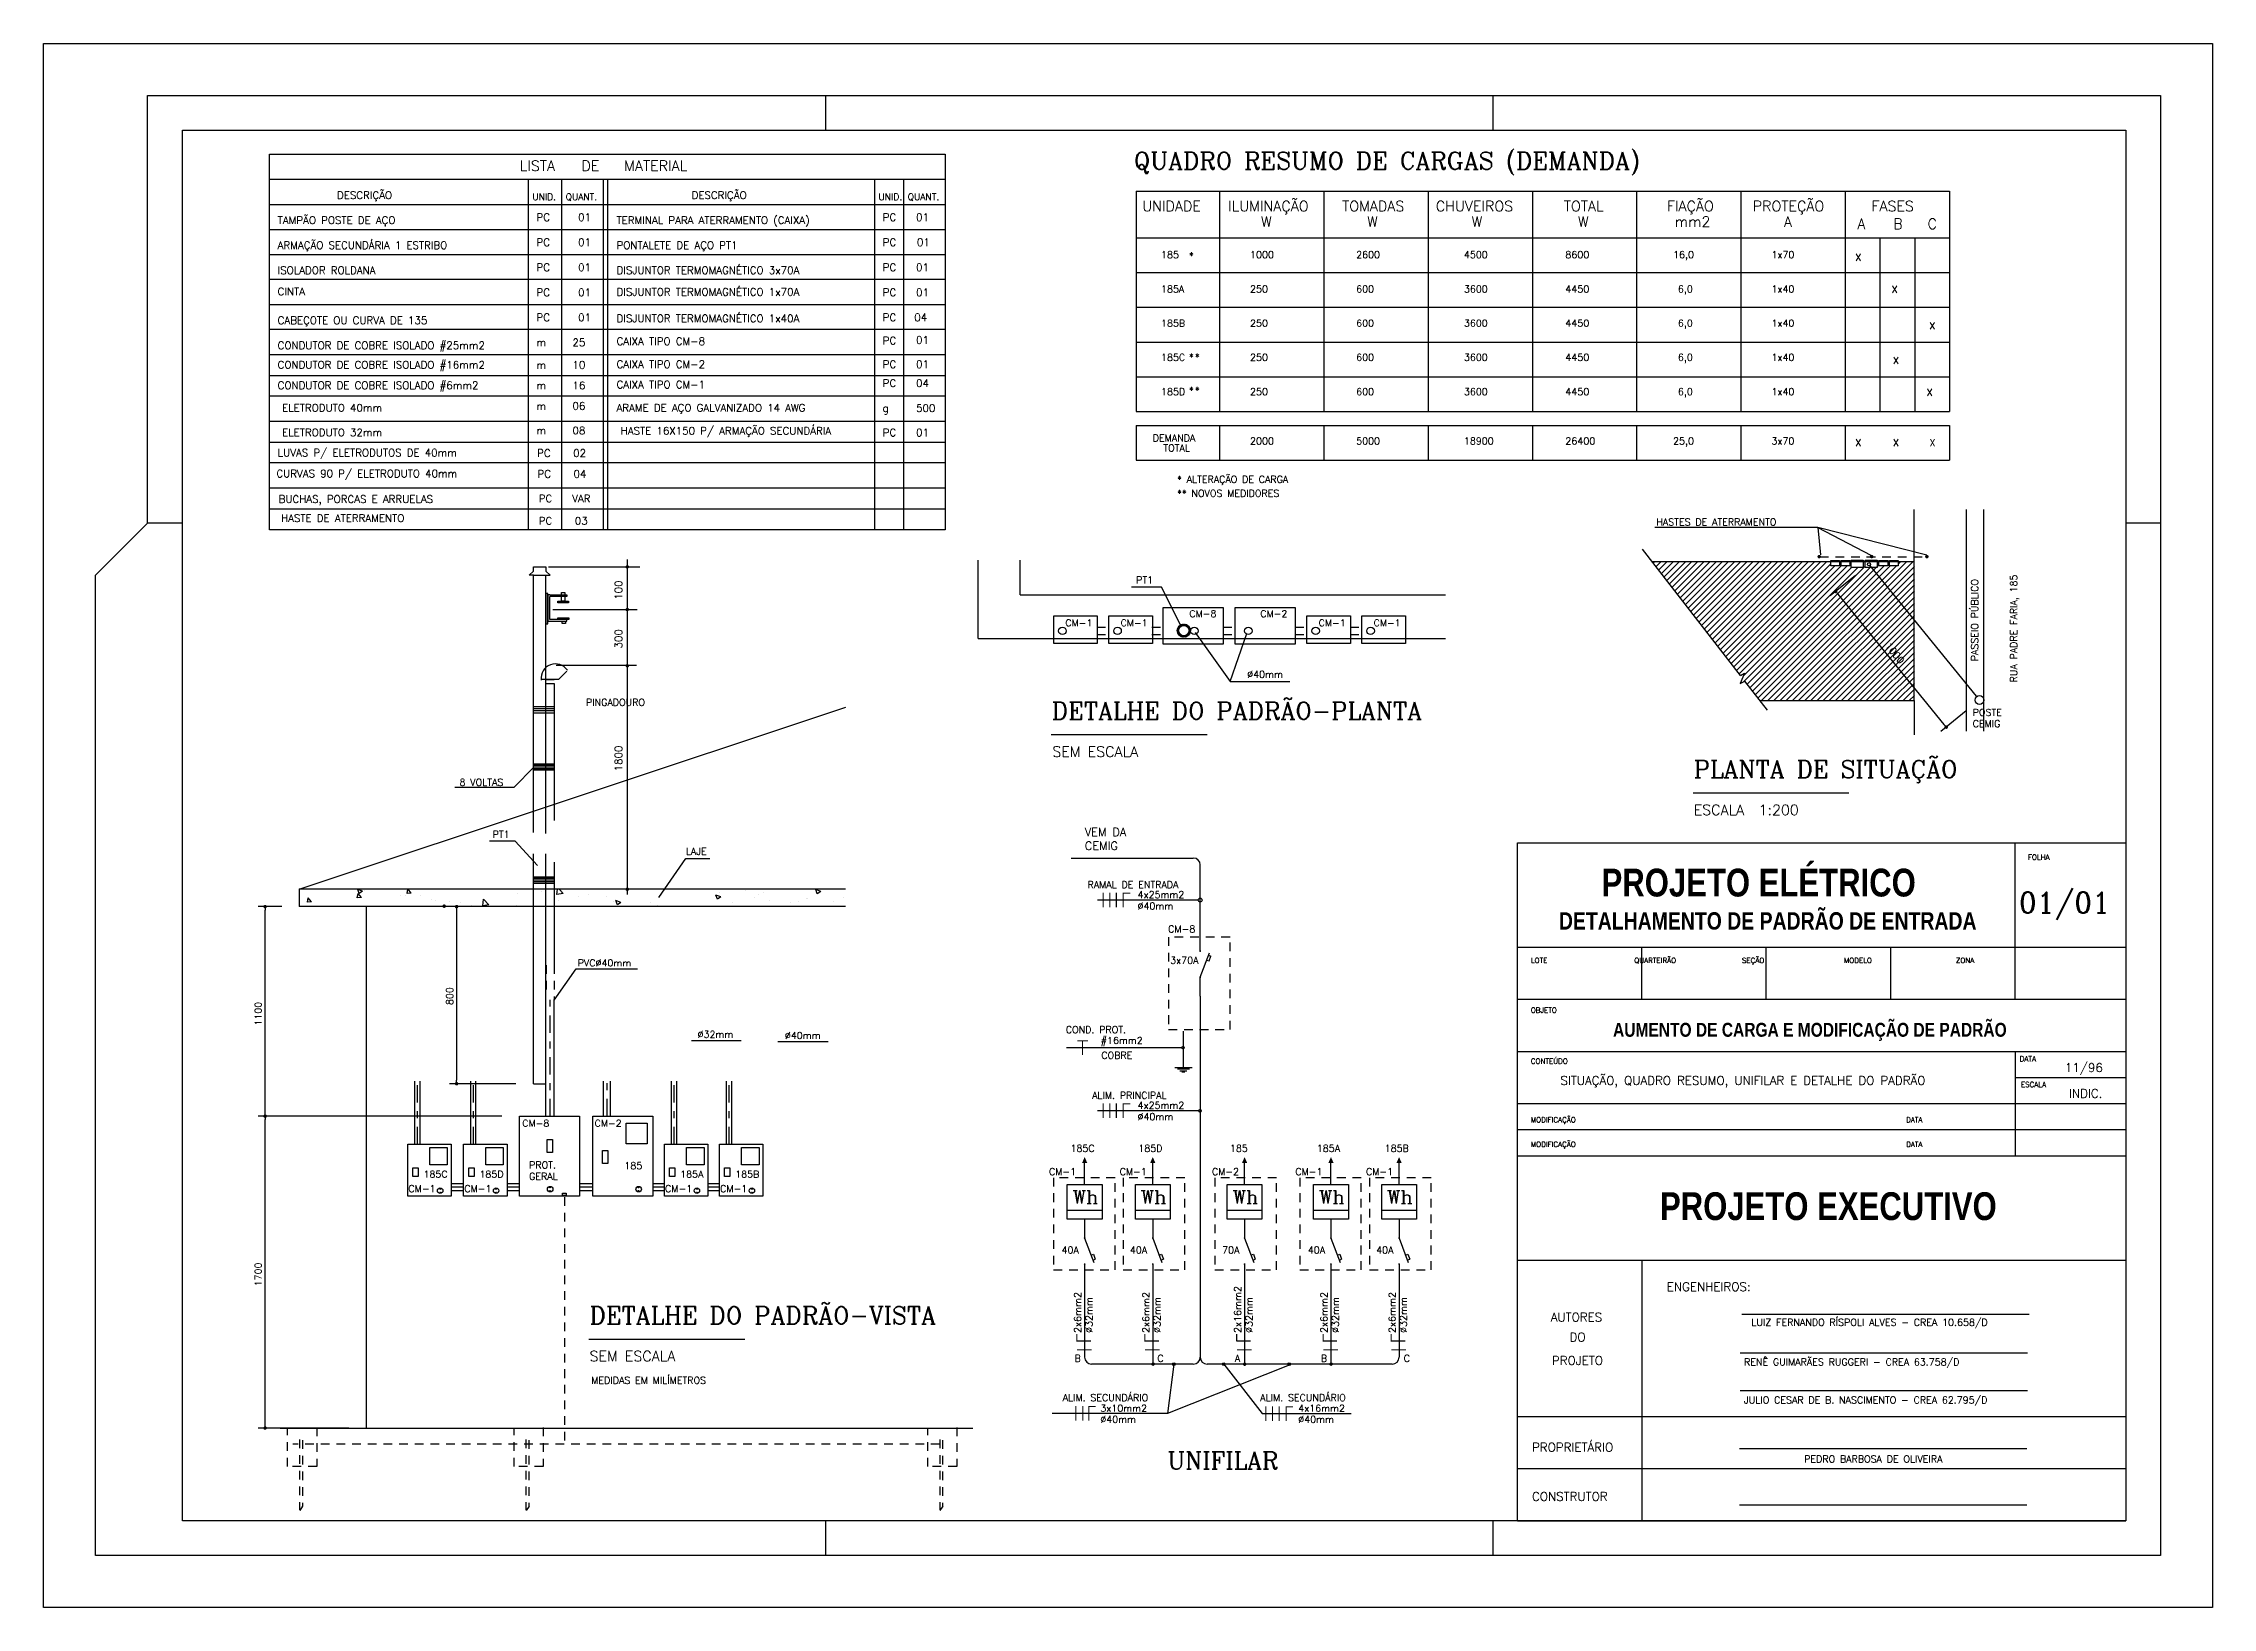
# Model space of a CAD drawing. Extents: x 0 to 31.2, y 0 to 22.5.
import ezdxf

# ---------------------------------------------------------------- set-up
doc = ezdxf.new("R2010")
doc.units = 0
doc.header["$LTSCALE"] = 0.5
doc.header["$MEASUREMENT"] = 0
doc.linetypes.add('DASHDOT', pattern=[1, 0.5, -0.25, 0, -0.25])
doc.linetypes.add('HIDDEN', pattern=[0.375, 0.25, -0.125])
doc.layers.get('0').update_dxf_attribs({"linetype": 'CONTINUOUS'})
doc.layers.get('DEFPOINTS').update_dxf_attribs({"linetype": 'CONTINUOUS'})
for name, color, linetype in [('CARIMBO', 4, 'CONTINUOUS'), ('FORMATO', 2, 'CONTINUOUS'), ('MEDICAO', 4, 'CONTINUOUS'), ('MEDICAO-ELETRICA', 7, 'CONTINUOUS'), ('QUADRO', 2, 'CONTINUOUS'), ('SITUACAO', 2, 'CONTINUOUS'), ('TEXT_MEDICAO', 2, 'CONTINUOUS'), ('TITULOS', 6, 'CONTINUOUS')]:
    doc.layers.add(name, color=color, linetype=linetype)
doc.styles.add('ROMANS', font='ROMANC.SHX')
doc.styles.add('SANSSERIFBOLD', font='sasb____.pfb', dxfattribs={"height": 0.004})
doc.styles.get("Standard").update_dxf_attribs({"font": 'ROMAND.SHX'})
doc.dimstyles.new('MEDICAO$0', dxfattribs={"dimtxt": 0.1, "dimasz": 0.05, "dimexe": 0.1, "dimexo": 0.25, "dimgap": 0.05, "dimtad": 1, "dimdec": 4, "dimlfac": 100, "dimtxsty": 'ROMANS', "dimblk1": 'DOT', "dimblk2": 'DOT', "dimsah": 1, "dimcen": 2.5, "dimclrd": 1, "dimclre": 1, "dimclrt": 2, "dimazin": 3, "dimtfac": 1, "dimtdec": 4, "dimtmove": 0, "dimatfit": 3, "dimtvp": 1, "dimtolj": 1, "dimtzin": 5})

msp = doc.modelspace()

# ---------------------------------------------------------------- texts
at = {"layer": 'CARIMBO', "color": 6, "style": 'SANSSERIFBOLD', "width": 0.8}
for s, p in [('PROJETO ELÉTRICO', (22.4112287, 10.2288236)), ('PROJETO EXECUTIVO', (23.2513646, 5.5746296))]:
    msp.add_text(s, height=0.4, dxfattribs=at).set_placement(p)
at = {"layer": 'CARIMBO', "color": 2, "style": 'ROMANS'}
for s, p in [('FOLHA', (28.5436399, 10.755618)), ('LOTE                      QUARTEIRÃO                SEÇÃO                    MODELO                     ZONA', (21.3939193, 9.2724719)), ('OBJETO', (21.3939193, 8.5566)), ('CONTEÚDO', (21.3939193, 7.8230337)), ('DATA', (28.4256021, 7.8567416)), ('ESCALA', (28.4424647, 7.4859551)), ('MODIFICAÇÃO                                                                                    DATA', (21.3939193, 6.9803371)), ('MODIFICAÇÃO                                                                                    DATA', (21.3939193, 6.6264045))]:
    msp.add_text(s, height=0.075, dxfattribs=at).set_placement(p)
at = {"layer": 'CARIMBO', "color": 6, "style": 'ROMANS'}
msp.add_text('01/01', height=0.3, dxfattribs=at).set_placement((28.4126139, 9.9915343))
at = {"layer": 'CARIMBO', "color": 4, "style": 'SANSSERIFBOLD', "width": 0.8}
for s, height, p in [('DETALHAMENTO DE PADRÃO DE ENTRADA', 0.25, (21.7976526, 9.7528358)), ('AUMENTO DE CARGA E MODIFICAÇÃO DE PADRÃO', 0.2, (22.5762795, 8.2115028))]:
    msp.add_text(s, height=height, dxfattribs=at).set_placement(p)
at = {"layer": 'CARIMBO', "color": 4, "style": 'ROMANS'}
for s, p in [('11/96', (29.0747265, 7.7049665)), ('SITUAÇÃO, QUADRO RESUMO, UNIFILAR E DETALHE DO PADRÃO', (21.8194018, 7.5199129)), ('INDIC.', (29.1328049, 7.3337564)), ('ENGENHEIROS:', (23.3499749, 4.5533708))]:
    msp.add_text(s, height=0.125, dxfattribs=at).set_placement(p)
at = {"layer": 'CARIMBO', "color": 5, "style": 'ROMANS'}
for s, p in [('AUTORES', (21.6805826, 4.1151685)), ('DO', (21.9503834, 3.8286517)), ('PROJETO', (21.6974452, 3.491573)), ('PROPRIETÁRIO', (21.4107818, 2.244382)), ('CONSTRUTOR', (21.4107818, 1.5365168))]:
    msp.add_text(s, height=0.125, dxfattribs=at).set_placement(p)
at = {"layer": 'CARIMBO', "style": 'ROMANS'}
for s, p in [('LUIZ FERNANDO RÍSPOLI ALVES - CREA 10.658/D', (24.5662479, 4.0541539)), ('RENÊ GUIMARÃES RUGGERI - CREA 63.758/D', (24.460175, 3.4815313)), ('JULIO CESAR DE B. NASCIMENTO - CREA 62.795/D', (24.460175, 2.9383292)), ('PEDRO BARBOSA DE OLIVEIRA', (25.3256859, 2.0876297))]:
    msp.add_text(s, height=0.1, dxfattribs=at).set_placement(p)
at = {"layer": 'MEDICAO', "color": 2, "style": 'ROMANS'}
for s, p in [('100', (8.3258894, 14.4965245)), ('300', (8.3258894, 13.7961617)), ('1800', (8.3258894, 12.0285686))]:
    msp.add_text(s, height=0.108, rotation=90, dxfattribs=at).set_placement(p)
for p in [(14.8042584, 5.8115572), (15.7836767, 5.8115572), (17.1045421, 5.8115572), (18.3470008, 5.8115572), (19.3264191, 5.8115572)]:
    msp.add_text('Wh', height=0.1875, dxfattribs=at).set_placement(p)
at = {"layer": 'QUADRO', "color": 3, "style": 'ROMANS'}
for s, p in [('UNIDADE', (15.805639, 20.0847977)), ('ILUMINAÇÃO', (17.0406947, 20.0847977)), ('W', (17.5141916, 19.8605738)), ('TOMADAS', (18.6799502, 20.0847977)), ('W', (19.0392392, 19.8605738)), ('CHUVEIROS', (20.0272839, 20.0847977)), ('W', (20.5437615, 19.8605738)), ('TOTAL', (21.8686394, 20.0847977)), ('W', (22.0707395, 19.8605738)), ('FIAÇÃO', (23.3507063, 20.0847977)), ('mm2', (23.462984, 19.8605738)), ('PROTEÇÃO', (24.585762, 20.0847977)), ('A', (25.0348731, 19.8605738)), ('A', (26.0902843, 19.8288142)), ('FASES', (26.2923844, 20.0847977)), ('B', (26.6067621, 19.8288142)), ('C', (27.1007844, 19.8288142))]:
    msp.add_text(s, height=0.15, dxfattribs=at).set_placement(p)
at = {"layer": 'QUADRO', "style": 'ROMANS'}
for s, p in [('185', (16.0751057, 19.412126)), ('1000', (17.3550725, 19.412126)), ('2600', (18.8820503, 19.412126)), ('4500', (20.4314838, 19.412126)), ('8600', (21.8910951, 19.412126)), ('16,0', (23.4405285, 19.412126)), ('1x70', (24.8552287, 19.412126)), ('X', (26.0623961, 19.3715225)), ('185A', (16.0751057, 18.9188334)), ('250', (17.3550725, 18.9188334)), ('600', (18.8820503, 18.9188334)), ('3600', (20.4314838, 18.9188334)), ('4450', (21.8910951, 18.9188334)), (' 6,0', (23.4405285, 18.9188334)), ('1x40', (24.8552287, 18.9188334)), ('X', (26.5840056, 18.9132114)), ('185B', (16.0751057, 18.4255408)), ('250', (17.3550725, 18.4255408)), ('600', (18.8820503, 18.4255408)), ('3600', (20.4314838, 18.4255408)), ('4450', (21.8910951, 18.4255408)), (' 6,0', (23.4405285, 18.4255408)), ('1x40', (24.8552287, 18.4255408)), ('X', (27.1251664, 18.3875017)), ('185C', (16.0751057, 17.9322482)), ('250', (17.3550725, 17.9322482)), ('600', (18.8820503, 17.9322482)), ('3600', (20.4314838, 17.9322482)), ('4450', (21.8910951, 17.9322482)), (' 6,0', (23.4405285, 17.9322482)), ('1x40', (24.8552287, 17.9322482)), ('X', (26.6023831, 17.8887514)), ('185D', (16.0751057, 17.4389556)), ('250', (17.3550725, 17.4389556)), ('600', (18.8820503, 17.4389556)), ('3600', (20.4314838, 17.4389556)), ('4450', (21.8910951, 17.4389556)), (' 6,0', (23.4405285, 17.4389556)), ('1x40', (24.8552287, 17.4389556)), ('X', (27.0883714, 17.4304404)), ('DEMANDA', (15.955692, 16.7756196)), ('TOTAL', (16.1086909, 16.630299)), ('2000', (17.3550725, 16.7306441)), ('5000', (18.8820503, 16.7306441)), ('18900', (20.4314838, 16.7306441)), ('26400', (21.8910951, 16.7306441)), ('25,0', (23.4405285, 16.7306441)), ('3x70', (24.8552287, 16.7306441)), ('X', (26.0623961, 16.7066764)), ('X', (26.6023831, 16.7066764)), ('X', (27.1288704, 16.7066764))]:
    msp.add_text(s, height=0.1, dxfattribs=at).set_placement(p)
at = {"layer": 'SITUACAO', "style": 'ROMANS'}
msp.add_text('HASTES DE ATERRAMENTO', height=0.1, dxfattribs=at).set_placement((23.1986247, 15.5674425))
for s, p in [('PASSEIO PÚBLICO', (27.8294422, 13.6122505)), ('RUA PADRE FARIA, 185', (28.3879946, 13.3080323))]:
    msp.add_text(s, height=0.1, rotation=90, dxfattribs=at).set_placement(p)
at = {"layer": 'TEXT_MEDICAO', "color": 3, "style": 'ROMANS'}
for s, height, p in [('LISTA   DE   MATERIAL', 0.15, (6.8516643, 20.6647029)), ('DESCRIÇÃO', 0.108, (4.2236432, 20.2622184)), ('UNID.', 0.096, (7.0316643, 20.2447029)), ('QUANT.', 0.096, (7.5116643, 20.2447029)), ('DESCRIÇÃO', 0.108, (9.3236432, 20.2622184)), ('UNID.', 0.096, (12.0116643, 20.2447029)), ('QUANT.', 0.096, (12.4316643, 20.2447029)), ('PINGADOURO', 0.1, (7.8039315, 12.9723149)), ('8 VOLTAS', 0.1, (5.9853266, 11.8226186)), ('PT1', 0.1, (6.4613668, 11.0721766)), ('LAJE', 0.1, (9.2407348, 10.8299866)), ('CEMIG', 0.12, (14.9785444, 10.8982137)), ('PVC%%C40mm', 0.1, (7.6843673, 9.2243356)), ('3x70A', 0.1, (16.2068248, 9.2586661)), ('%%C32mm', 0.1, (9.4094447, 8.1944398)), ('%%C40mm', 0.1, (10.6649361, 8.1794518)), ('185C', 0.1, (14.7732393, 6.5571944)), ('185D', 0.1, (15.7486264, 6.5571944)), ('185', 0.1, (17.0657128, 6.5571944)), ('185A', 0.1, (18.3159817, 6.5571944)), ('185B', 0.1, (19.2913688, 6.5571944)), ('185C', 0.1, (5.4675278, 6.1846951)), ('185D', 0.1, (6.2719865, 6.1846951)), ('PROT.', 0.1, (6.9863149, 6.3175061)), ('GERAL', 0.1, (6.9863149, 6.1556013)), ('185', 0.1, (8.3562999, 6.308652)), ('185A', 0.1, (9.1594208, 6.1846951)), ('185B', 0.1, (9.9508964, 6.1846951)), ('40A', 0.1, (14.6439536, 5.0930579)), ('40A', 0.1, (15.6267979, 5.0930579)), ('70A', 0.1, (16.9542404, 5.0930579)), ('40A', 0.1, (18.186696, 5.0930579)), ('40A', 0.1, (19.1695403, 5.0930579))]:
    msp.add_text(s, height=height, dxfattribs=at).set_placement(p)
at = {"layer": 'TEXT_MEDICAO', "style": 'ROMANS'}
for s, height, p in [('TAMPÃO POSTE DE AÇO', 0.108, (3.3698366, 19.9022184)), ('PC', 0.108, (7.0916643, 19.9447029)), ('01', 0.108, (7.6916643, 19.9447029)), ('TERMINAL PARA ATERRAMENTO (CAIXA)', 0.108, (8.2436432, 19.9022184)), ('PC', 0.108, (12.0716643, 19.9447029)), ('01', 0.108, (12.5516643, 19.9447029)), ('ARMAÇÃO SECUNDÁRIA 1 ESTRIBO', 0.108, (3.3698366, 19.5422184)), ('PC', 0.108, (7.0916643, 19.5847029)), ('01', 0.108, (7.6916643, 19.5847029)), ('PC', 0.108, (12.0716643, 19.5847029)), ('01', 0.108, (12.565471, 19.5847029)), ('PONTALETE DE AÇO PT1', 0.108, (8.2436432, 19.5422184)), ('*', 0.1, (16.4779203, 19.395918)), ('ISOLADOR ROLDANA', 0.108, (3.3698366, 19.1822184)), ('PC', 0.108, (7.0916643, 19.2247029)), ('01', 0.108, (7.6916643, 19.2247029)), ('DISJUNTOR TERMOMAGNÉTICO 3x70A', 0.108, (8.2436432, 19.1822184)), ('PC', 0.108, (12.0716643, 19.2247029)), ('01', 0.108, (12.5516643, 19.2247029)), ('CINTA', 0.108, (3.3698366, 18.8773654)), ('PC', 0.108, (7.0916643, 18.8647029)), ('01', 0.108, (7.6916643, 18.8647029)), ('DISJUNTOR TERMOMAGNÉTICO 1x70A', 0.108, (8.2436432, 18.8706648)), ('PC', 0.108, (12.0716643, 18.8647029)), ('01', 0.108, (12.5516643, 18.8647029)), ('CABEÇOTE OU CURVA DE 135', 0.108, (3.3698366, 18.4622184)), ('PC', 0.108, (7.0916643, 18.5047029)), ('01', 0.108, (7.6916643, 18.5047029)), ('DISJUNTOR TERMOMAGNÉTICO 1x40A', 0.108, (8.2436432, 18.4898772)), ('PC', 0.108, (12.0716643, 18.5047029)), ('04', 0.108, (12.5263326, 18.5047029)), ('CONDUTOR DE COBRE ISOLADO #25mm2', 0.108, (3.3698366, 18.1022184)), ('m', 0.108, (7.0916643, 18.1447029)), ('25', 0.108, (7.6094842, 18.1447029)), ('CAIXA TIPO CM-8', 0.108, (8.2436432, 18.161015)), ('PC', 0.108, (12.0716643, 18.1700859)), ('01', 0.108, (12.5516643, 18.17932)), ('CONDUTOR DE COBRE ISOLADO #16mm2', 0.108, (3.3698366, 17.8221673)), ('m', 0.108, (7.0916643, 17.8204333)), ('10', 0.108, (7.6094842, 17.8204333)), ('CAIXA TIPO CM-2', 0.108, (8.2436432, 17.8302648)), ('PC', 0.108, (12.0716643, 17.8297708)), ('01', 0.108, (12.5516643, 17.8297708)), ('*', 0.1, (16.4779203, 17.9393797)), ('*', 0.1, (16.5610097, 17.9393797)), ('CONDUTOR DE COBRE ISOLADO #6mm2', 0.108, (3.3698366, 17.5273767)), ('m', 0.108, (7.0916643, 17.5256427)), ('16', 0.108, (7.6094842, 17.5256427)), ('CAIXA TIPO CM-1', 0.108, (8.2436432, 17.537908)), ('PC', 0.108, (12.0716643, 17.5585323)), ('04', 0.108, (12.5516643, 17.5585323)), ('*', 0.1, (16.4779203, 17.4606959)), ('*', 0.1, (16.5610097, 17.4606959)), ('ELETRODUTO 40mm', 0.108, (3.4336576, 17.2033585)), ('m', 0.108, (7.0916643, 17.230852)), ('06', 0.108, (7.6094842, 17.230852)), ('ARAME DE AÇO GALVANIZADO 14 AWG', 0.108, (8.2436432, 17.2046795)), ('g', 0.108, (12.0716643, 17.1997741)), ('500', 0.108, (12.5516643, 17.1997741)), ('ELETRODUTO 32mm', 0.108, (3.4336576, 16.8496097)), ('m', 0.108, (7.0916643, 16.8771033)), ('08', 0.108, (7.6094842, 16.8771033)), ('HASTE 16X150 P/ ARMAÇÃO SECUNDÁRIA', 0.108, (8.3036432, 16.8737481)), ('PC', 0.108, (12.0716643, 16.847765)), ('01', 0.108, (12.5516643, 16.847765)), ('LUVAS P/ ELETRODUTOS DE 40mm', 0.108, (3.3698366, 16.5580214)), ('PC', 0.108, (7.1021027, 16.5528336)), ('02', 0.108, (7.6199226, 16.5528336)), ('CURVAS 90 P/ ELETRODUTO 40mm', 0.108, (3.351554, 16.2580214)), ('PC', 0.108, (7.1070155, 16.2528336)), ('04', 0.108, (7.6248354, 16.2528336)), ('* ALTERAÇÃO DE CARGA', 0.1, (16.3065164, 16.1785811)), ('BUCHAS, PORCAS E ARRUELAS', 0.108, (3.3836432, 15.8914526)), ('PC', 0.108, (7.1249937, 15.89932)), ('VAR', 0.108, (7.6049937, 15.89932)), ('** NOVOS MEDIDORES', 0.1, (16.3065164, 15.9764979)), ('HASTE DE ATERRAMENTO', 0.108, (3.4183114, 15.6168355)), ('PC', 0.108, (7.1249937, 15.5783258)), ('03', 0.108, (7.6428136, 15.5783258)), ('PT1', 0.1, (15.717068, 14.7300587)), ('CM-1', 0.1, (14.6983539, 14.1150665)), ('CM-1', 0.1, (15.4927191, 14.1150665)), ('CM-8', 0.1, (16.4822985, 14.2448803)), ('CM-2', 0.1, (17.5028184, 14.2448803)), ('CM-1', 0.1, (18.3413302, 14.1150665)), ('CM-1', 0.1, (19.1319645, 14.1150665)), ('%%C40mm', 0.1, (17.3143362, 13.3751276)), ('POSTE', 0.1, (27.7489488, 12.8255968)), ('CEMIG', 0.1, (27.7489488, 12.6636921)), ('VEM DA', 0.12, (14.9785444, 11.0963718)), ('RAMAL DE ENTRADA', 0.1, (15.017716, 10.3479539)), ('4x25mm2', 0.1, (15.7372642, 10.2034487)), ('%%C40mm', 0.1, (15.7372642, 10.0415439)), ('CM-8', 0.1, (16.1771599, 9.7100643)), ('COND. PROT.', 0.1, (14.7059664, 8.263938)), ('#16mm2', 0.1, (15.2077858, 8.1075313)), ('COBRE', 0.1, (15.2165348, 7.8957387)), ('ALIM. PRINCIPAL', 0.1, (15.0836645, 7.3184883)), ('4x25mm2', 0.1, (15.7372642, 7.1739831)), ('CM-8', 0.1, (6.8874492, 6.9181336)), ('CM-2', 0.1, (7.9277369, 6.9181336)), ('%%C40mm', 0.1, (15.7372642, 7.0120784)), ('CM-1', 0.1, (14.4639545, 6.2187799)), ('CM-1', 0.1, (15.480364, 6.2187799)), ('CM-2', 0.1, (16.8073337, 6.2187799)), ('CM-1', 0.1, (18.0066969, 6.2187799)), ('CM-1', 0.1, (19.0231064, 6.2187799)), ('CM-1', 0.1, (5.2501643, 5.9752131)), ('CM-1', 0.1, (6.054623, 5.9752131)), ('CM-1', 0.1, (8.9420574, 5.9752131)), ('CM-1', 0.1, (9.733533, 5.9752131)), ('B', 0.1, (14.8314712, 3.5352829)), ('C', 0.1, (16.0228491, 3.5352829)), ('A', 0.1, (17.137878, 3.5352829)), ('B', 0.1, (18.3742136, 3.5352829)), ('C', 0.1, (19.5655915, 3.5352829)), ('MEDIDAS EM MILÍMETROS', 0.1, (7.8808101, 3.2211628)), ('ALIM. SECUNDÁRIO', 0.1, (14.6604419, 2.9717761)), ('3x10mm2', 0.1, (15.2016477, 2.8186133)), ('ALIM. SECUNDÁRIO', 0.1, (17.5020759, 2.9717761)), ('4x16mm2', 0.1, (18.0483195, 2.8186133)), ('%%C40mm', 0.1, (15.2016477, 2.6567086)), ('%%C40mm', 0.1, (18.0483195, 2.6567086))]:
    msp.add_text(s, height=height, dxfattribs=at).set_placement(p)
for s, p in [('2x6mm2', (14.9272325, 3.9514407)), ('%%C32mm', (15.0891372, 3.9514407)), ('2x6mm2', (15.9066508, 3.9514407)), ('%%C32mm', (16.0685556, 3.9514407)), ('2x16mm2', (17.2275162, 3.9514407)), ('%%C32mm', (17.3894209, 3.9514407)), ('2x6mm2', (18.4699748, 3.9514407)), ('%%C32mm', (18.6318796, 3.9514407)), ('2x6mm2', (19.4493932, 3.9514407)), ('%%C32mm', (19.611298, 3.9514407))]:
    msp.add_text(s, height=0.1, rotation=90, dxfattribs=at).set_placement(p)
at = {"layer": 'TITULOS', "color": 6, "style": 'ROMANS'}
for s, p in [('QUADRO RESUMO DE CARGAS (DEMANDA)', (15.6841825, 20.6871892)), ('DETALHE DO PADRÃO-PLANTA', (14.5044404, 12.7752263)), ('PLANTA DE SITUAÇÃO', (23.7371254, 11.9354396)), ('DETALHE DO PADRÃO-VISTA', (7.8556524, 4.0794032)), ('UNIFILAR', (16.1657551, 1.9905789))]:
    msp.add_text(s, height=0.25, dxfattribs=at).set_placement(p)
at = {"layer": 'TITULOS', "color": 4, "style": 'ROMANS'}
for s, p in [('SEM ESCALA', (14.5126651, 12.2369729)), ('ESCALA  1:200', (23.7371254, 11.3988287)), ('SEM ESCALA', (7.8556524, 3.5427923))]:
    msp.add_text(s, height=0.15, dxfattribs=at).set_placement(p)

# ---------------------------------------------------------------- blocks, each defined once
blk = doc.blocks.new('A2')
at = {"layer": 'FORMATO', "color": 1}
for p, q in [((-30.45, 21.75), (0.75, 21.75)), ((-30.45, -0.75), (-30.45, 21.75)), ((0.75, 21.75), (0.75, -0.75)), ((-19.2, 21), (-19.2, 20.5)), ((-9.6, 21), (-9.6, 20.5)), ((-28.45, 14.85), (-28.95, 14.85)), ((0, 14.85), (-0.5, 14.85)), ((-19.2, 0.5), (-19.2, 0)), ((-9.6, 0.5), (-9.6, 0)), ((0.75, -0.75), (-30.45, -0.75))]:
    blk.add_line(p, q, dxfattribs=at)
at = {"layer": 'FORMATO'}
for p, q in [((-28.95, 21), (0, 21)), ((-28.95, 14.85), (-28.95, 21)), ((0, 21), (0, 0)), ((-28.95, 14.85), (-29.7, 14.1)), ((-29.7, 0), (-29.7, 14.1)), ((0, 0), (-29.7, 0))]:
    blk.add_line(p, q, dxfattribs=at)
at = {"layer": 'FORMATO', "color": 8}
for p, q in [((-28.45, 20.5), (-0.5, 20.5)), ((-28.45, 0.5), (-28.45, 20.5)), ((-0.5, 20.5), (-0.5, 0.5)), ((-0.5, 0.5), (-28.45, 0.5))]:
    blk.add_line(p, q, dxfattribs=at)
blk = doc.blocks.new('A2_50')
at = {"layer": 'FORMATO'}
blk.add_blockref('A2', (40.031, 7.719), dxfattribs=at)
blk = doc.blocks.new('CM-1-EF')
at = {"layer": 'MEDICAO'}
for points in [[(0, 0), (0, 0.3), (0.25, 0.3), (0.25, 0)], [(0.228, 0.28), (0.228, 0.18), (0.128, 0.18), (0.128, 0.28)], [(0.03, 0.113), (0.03, 0.163), (0.06, 0.163), (0.06, 0.113)]]:
    blk.add_lwpolyline(points, close=True, dxfattribs=at)
for centre, radius in [((0.187, 0.032), 0.0158), ((0.187, 0.041), 0.00145), ((0.187, 0.023), 0.00145)]:
    blk.add_circle(centre, radius, dxfattribs=at)
blk = doc.blocks.new('CM-2-EF')
at = {"layer": 'MEDICAO'}
for points in [[(0, 0), (0, 0.46), (0.345, 0.46), (0.345, 0)], [(0.313, 0.42), (0.313, 0.3), (0.193, 0.3), (0.193, 0.42)], [(0.056, 0.188), (0.056, 0.263), (0.086, 0.263), (0.086, 0.188)]]:
    blk.add_lwpolyline(points, close=True, dxfattribs=at)
for centre, radius in [((0.264, 0.04), 0.0158), ((0.263, 0.049), 0.00145), ((0.263, 0.031), 0.00145)]:
    blk.add_circle(centre, radius, dxfattribs=at)
blk = doc.blocks.new('CM8-EF')
at = {"layer": 'MEDICAO'}
for points in [[(0, -0.46), (0, 0), (0.345, 0), (0.345, -0.46)], [(0.16, -0.21), (0.16, -0.134), (0.19, -0.134), (0.19, -0.21)]]:
    blk.add_lwpolyline(points, close=True, dxfattribs=at)
for centre, radius in [((0.177, -0.42), 0.0158), ((0.176, -0.411), 0.00145), ((0.176, -0.429), 0.00145)]:
    blk.add_circle(centre, radius, dxfattribs=at)
blk = doc.blocks.new('FAFAFANE')
at = {"const_width": 0.015}
for points in [[(0.0075, 0.105), (0.0075, -0.105)], [(0.105, 0.105), (0.105, -0.105)], [(0.1975, 0.105), (0.1975, -0.105)], [(0.2975, 0.105), (0.2975, -0.105)], [(0.3025, 0.0975), (0.4, 0.0975)]]:
    blk.add_lwpolyline(points, dxfattribs=at)
at = {"style": 'ROMANS'}
blk.add_attdef('C', (0.105, 0.12), '', height=0.1, dxfattribs=at)
blk = doc.blocks.new('NEUTRO')
at = {"const_width": 0.015}
for points in [[(0.008, 0.105), (0.008, -0.105)], [(0.01, 0.098), (0.11, 0.098)]]:
    blk.add_lwpolyline(points, dxfattribs=at)
at = {"style": 'ROMANS'}
blk.add_attdef('C', (0.002, 0.149), '', height=0.1, dxfattribs=at)
blk = doc.blocks.new('FASE')
at = {"const_width": 0.015}
blk.add_lwpolyline([(0.007, 0.105), (0.007, -0.105)], dxfattribs=at)
at = {"style": 'ROMANS'}
blk.add_attdef('C', (-0.007, 0.177), '', height=0.1, dxfattribs=at)
blk = doc.blocks.new('TERRA')
at = {"const_width": 0.015}
for points in [[(-0.004, 0.098), (0.148, 0.098)], [(0.071, 0.105), (0.071, -0.105)]]:
    blk.add_lwpolyline(points, dxfattribs=at)
at = {"style": 'ROMANS', "flags": 1}
blk.add_attdef('C', (0.026, 0.118), '', height=0.1, dxfattribs=at)
at = {"style": 'ROMANS'}
blk.add_attdef('B', (0.026, -0.251), '', height=0.1, dxfattribs=at)
blk = doc.blocks.new('*X11')
at = {"color": 0}
for p, q in [((9.158, 13.79), (9.183, 13.814)), ((9.159, 13.799), (9.192, 13.833)), ((9.159, 13.781), (9.179, 13.802)), ((9.16, 13.774), (9.178, 13.792)), ((9.161, 13.81), (9.233, 13.882)), ((9.161, 13.766), (9.179, 13.784)), ((9.163, 13.759), (9.18, 13.776)), ((9.164, 13.822), (9.22, 13.878)), ((9.166, 13.753), (9.181, 13.769)), ((9.168, 13.747), (9.183, 13.762)), ((9.171, 13.741), (9.186, 13.756)), ((9.173, 13.84), (9.202, 13.869)), ((9.175, 13.736), (9.189, 13.75)), ((9.179, 13.731), (9.193, 13.745)), ((9.183, 13.726), (9.197, 13.74)), ((9.187, 13.721), (9.201, 13.735)), ((9.192, 13.717), (9.206, 13.731)), ((9.21, 13.85), (9.243, 13.884)), ((9.228, 13.86), (9.253, 13.884)), ((9.24, 13.863), (9.261, 13.884)), ((9.25, 13.864), (9.269, 13.883)), ((9.259, 13.864), (9.276, 13.881)), ((9.267, 13.863), (9.283, 13.879)), ((9.267, 13.695), (9.347, 13.776)), ((9.274, 13.861), (9.29, 13.877)), ((9.278, 13.697), (9.345, 13.765)), ((9.281, 13.859), (9.296, 13.874)), ((9.287, 13.856), (9.301, 13.871)), ((9.292, 13.853), (9.307, 13.868)), ((9.292, 13.702), (9.34, 13.751)), ((9.298, 13.85), (9.312, 13.864)), ((9.303, 13.846), (9.317, 13.86)), ((9.307, 13.841), (9.321, 13.856)), ((9.311, 13.837), (9.325, 13.851)), ((9.315, 13.832), (9.329, 13.846)), ((9.318, 13.826), (9.333, 13.841)), ((9.321, 13.82), (9.336, 13.835)), ((9.322, 13.759), (9.348, 13.785)), ((9.324, 13.814), (9.339, 13.829)), ((9.326, 13.807), (9.342, 13.823)), ((9.326, 13.772), (9.348, 13.794)), ((9.328, 13.8), (9.344, 13.817)), ((9.328, 13.792), (9.346, 13.81)), ((9.328, 13.783), (9.347, 13.802)), ((9.196, 13.713), (9.211, 13.727)), ((9.202, 13.709), (9.216, 13.724)), ((9.207, 13.706), (9.222, 13.721)), ((9.213, 13.703), (9.228, 13.718)), ((9.219, 13.7), (9.235, 13.716)), ((9.226, 13.698), (9.242, 13.715)), ((9.233, 13.696), (9.251, 13.714)), ((9.24, 13.695), (9.26, 13.714)), ((9.248, 13.694), (9.27, 13.716)), ((9.257, 13.694), (9.283, 13.72)), ((9.316, 13.717), (9.325, 13.727))]:
    blk.add_line(p, q, dxfattribs=at)
blk = doc.blocks.new('2FASE')
at = {"const_width": 0.015}
for points in [[(0.0075, 0.105), (0.0075, -0.105)], [(0.1075, 0.105), (0.1075, -0.105)]]:
    blk.add_lwpolyline(points, dxfattribs=at)
at = {"style": 'ROMANS'}
blk.add_attdef('C', (0.025, 0.14), '', height=0.1, dxfattribs=at)
blk = doc.blocks.new('*X12')
at = {"color": 0}
for p, q in [((3.506, 10.302), (3.576, 10.329)), ((3.506, 10.302), (3.556, 10.269)), ((3.556, 10.269), (3.576, 10.329)), ((4.582, 10.317), (4.582, 10.317)), ((7.212, 10.272), (7.27, 10.333)), ((7.219, 10.305), (7.219, 10.305)), ((7.301, 10.258), (7.292, 10.333)), ((7.517, 10.298), (7.517, 10.298)), ((9.395, 10.279), (9.44, 10.333)), ((9.455, 10.274), (9.444, 10.333)), ((10.061, 10.309), (10.061, 10.309)), ((10.095, 10.304), (10.165, 10.331)), ((10.095, 10.304), (10.145, 10.271)), ((10.108, 10.325), (10.108, 10.325)), ((10.145, 10.271), (10.165, 10.331)), ((3.18, 10.216), (3.18, 10.216)), ((3.321, 10.151), (3.321, 10.151)), ((3.7, 10.201), (3.7, 10.201)), ((3.714, 10.193), (3.714, 10.193)), ((3.821, 10.161), (3.821, 10.161)), ((3.841, 10.083), (3.844, 10.086)), ((3.844, 10.083), (3.844, 10.086)), ((3.934, 10.137), (3.934, 10.137)), ((4.248, 10.17), (4.248, 10.17)), ((4.331, 10.284), (4.331, 10.284)), ((4.404, 10.262), (4.404, 10.262)), ((4.453, 10.212), (4.453, 10.212)), ((4.782, 10.148), (4.782, 10.148)), ((4.944, 10.222), (5.014, 10.249)), ((4.944, 10.222), (4.993, 10.188)), ((4.966, 10.282), (4.966, 10.282)), ((4.993, 10.188), (5.014, 10.249)), ((5.579, 10.089), (5.579, 10.089)), ((5.849, 10.103), (5.849, 10.103)), ((5.958, 10.139), (5.958, 10.139)), ((5.979, 10.088), (5.979, 10.088)), ((6.381, 10.142), (6.451, 10.169)), ((6.381, 10.142), (6.43, 10.108)), ((6.43, 10.108), (6.451, 10.169)), ((6.492, 10.159), (6.492, 10.159)), ((6.589, 10.222), (6.589, 10.222)), ((6.84, 10.255), (6.84, 10.255)), ((6.997, 10.223), (6.997, 10.223)), ((7.212, 10.272), (7.301, 10.258)), ((7.279, 10.165), (7.279, 10.165)), ((7.862, 10.266), (7.862, 10.266)), ((7.873, 10.083), (7.888, 10.089)), ((7.886, 10.083), (7.888, 10.089)), ((8.279, 10.107), (8.357, 10.188)), ((8.279, 10.107), (8.368, 10.093)), ((8.368, 10.093), (8.357, 10.188)), ((8.523, 10.099), (8.523, 10.099)), ((8.685, 10.146), (8.685, 10.146)), ((8.848, 10.159), (8.848, 10.159)), ((9.042, 10.174), (9.042, 10.174)), ((9.098, 10.192), (9.098, 10.192)), ((9.268, 10.246), (9.268, 10.246)), ((9.395, 10.279), (9.455, 10.274)), ((9.477, 10.242), (9.477, 10.242)), ((9.556, 10.245), (9.556, 10.245)), ((10.112, 10.216), (10.16, 10.274)), ((10.112, 10.216), (10.172, 10.211)), ((10.172, 10.211), (10.16, 10.274)), ((10.817, 10.096), (10.817, 10.096)), ((10.829, 10.153), (10.878, 10.211)), ((10.829, 10.153), (10.889, 10.148)), ((10.889, 10.148), (10.878, 10.211))]:
    blk.add_line(p, q, dxfattribs=at)
blk = doc.blocks.new('_DOT')
at = {"color": 0, "linetype": 'BYBLOCK'}
blk.add_line((-0.5, 0), (-1, 0), dxfattribs=at)
at = {"color": 0, "linetype": 'BYBLOCK', "const_width": 0.5}
blk.add_lwpolyline([(-0.25, 0, 1), (0.25, 0, 1)], format="xyb", close=True, dxfattribs=at)
blk = doc.blocks.new('*D14')
at = {"color": 1, "linetype": 'BYBLOCK'}
for p, q in [((6.596, 7.069), (3.089, 7.069)), ((3.189, 2.633), (3.189, 7.019)), ((4.394, 2.583), (3.089, 2.583))]:
    blk.add_line(p, q, dxfattribs=at)
at = {"layer": 'DEFPOINTS', "color": 0, "linetype": 'BYBLOCK'}
for p in [(3.189, 7.069), (6.846, 7.069), (4.644, 2.583)]:
    blk.add_point(p, dxfattribs=at)
at = {"color": 1, "linetype": 'BYBLOCK', "xscale": 0.05, "yscale": 0.05, "zscale": 0.05}
for p, rotation in [((3.189, 7.069), 90), ((3.189, 2.583), 270)]:
    blk.add_blockref('_DOT', p, dxfattribs=dict(at, rotation=rotation))
at = {"color": 2, "linetype": 'CONTINUOUS'}
blk.add_text('1700', height=0.1, rotation=90, dxfattribs=at).set_placement((3.139, 4.621))
blk = doc.blocks.new('*D15')
at = {"color": 1, "linetype": 'BYBLOCK'}
for p, q in [((3.431, 10.083), (3.089, 10.083)), ((3.189, 7.119), (3.189, 10.033))]:
    blk.add_line(p, q, dxfattribs=at)
at = {"layer": 'DEFPOINTS', "color": 0, "linetype": 'BYBLOCK'}
for p in [(3.189, 10.083), (3.681, 10.083), (6.846, 7.069)]:
    blk.add_point(p, dxfattribs=at)
at = {"color": 1, "linetype": 'BYBLOCK', "xscale": 0.05, "yscale": 0.05, "zscale": 0.05}
for p, rotation in [((3.189, 10.083), 90), ((3.189, 7.069), 270)]:
    blk.add_blockref('_DOT', p, dxfattribs=dict(at, rotation=rotation))
at = {"color": 2, "linetype": 'CONTINUOUS'}
blk.add_text('1100', height=0.1, rotation=90, dxfattribs=at).set_placement((3.139, 8.371))
blk = doc.blocks.new('*D16')
at = {"color": 3, "linetype": 'BYBLOCK'}
for p, q in [((26.064, 14.848), (25.701, 14.553)), ((25.811, 14.577), (27.336, 12.704)), ((27.653, 12.897), (27.29, 12.602))]:
    blk.add_line(p, q, dxfattribs=at)
at = {"layer": 'DEFPOINTS', "color": 0, "linetype": 'BYBLOCK'}
for p in [(26.258, 15.006), (27.847, 13.055), (27.368, 12.665)]:
    blk.add_point(p, dxfattribs=at)
at = {"color": 3, "linetype": 'BYBLOCK', "xscale": 0.05, "yscale": 0.05, "zscale": 0.05}
for p, rotation in [((25.779, 14.616), 129.1528315056708), ((27.368, 12.665), 309.1528315056708)]:
    blk.add_blockref('_DOT', p, dxfattribs=dict(at, rotation=rotation))
at = {"color": 4, "linetype": 'CONTINUOUS'}
blk.add_text('1000', height=0.1, rotation=309.1528, dxfattribs=at).set_placement((26.483, 13.831))
blk = doc.blocks.new('*X17')
at = {"color": 0}
for p, q in [((23.157, 15.026), (23.179, 15.047)), ((23.196, 14.976), (23.267, 15.047)), ((23.234, 14.926), (23.355, 15.047)), ((23.273, 14.876), (23.444, 15.047)), ((23.311, 14.826), (23.532, 15.047)), ((23.35, 14.776), (23.621, 15.047)), ((23.389, 14.727), (23.709, 15.047)), ((23.427, 14.677), (23.797, 15.047)), ((23.466, 14.627), (23.886, 15.047)), ((23.504, 14.577), (23.974, 15.047)), ((23.543, 14.527), (24.062, 15.047)), ((23.581, 14.477), (24.151, 15.047)), ((23.62, 14.428), (24.239, 15.047)), ((23.659, 14.378), (24.328, 15.047)), ((23.697, 14.328), (24.416, 15.047)), ((23.736, 14.278), (24.504, 15.047)), ((23.774, 14.228), (24.593, 15.047)), ((23.813, 14.178), (24.681, 15.047)), ((23.851, 14.129), (24.77, 15.047)), ((23.89, 14.079), (24.858, 15.047)), ((23.928, 14.029), (24.946, 15.047)), ((23.967, 13.979), (25.035, 15.047)), ((24.006, 13.929), (25.123, 15.047)), ((24.044, 13.879), (25.212, 15.047)), ((24.083, 13.83), (25.3, 15.047)), ((24.121, 13.78), (25.388, 15.047)), ((24.16, 13.73), (25.477, 15.047)), ((24.198, 13.68), (25.565, 15.047)), ((24.237, 13.63), (25.653, 15.047)), ((24.275, 13.58), (25.711, 15.016)), ((24.314, 13.531), (25.767, 14.984)), ((24.353, 13.481), (25.856, 14.984)), ((24.391, 13.431), (25.944, 14.984)), ((24.507, 13.282), (26.203, 14.978)), ((24.623, 13.132), (26.474, 14.984)), ((24.661, 13.082), (26.563, 14.984)), ((24.714, 13.047), (26.651, 14.984)), ((24.803, 13.047), (26.803, 15.047)), ((24.891, 13.047), (26.891, 15.047)), ((24.979, 13.047), (26.91, 14.977)), ((25.981, 15.021), (26.001, 15.041)), ((26.174, 15.037), (26.184, 15.047)), ((26.375, 14.973), (26.401, 14.999)), ((26.526, 15.036), (26.537, 15.047)), ((26.676, 15.008), (26.714, 15.047)), ((24.451, 13.403), (26.008, 14.959)), ((24.456, 13.319), (26.096, 14.959)), ((24.545, 13.232), (26.273, 14.959)), ((24.584, 13.182), (26.361, 14.959)), ((25.068, 13.047), (26.91, 14.889)), ((25.156, 13.047), (26.91, 14.8)), ((25.244, 13.047), (26.91, 14.712)), ((25.333, 13.047), (26.91, 14.624)), ((25.421, 13.047), (26.91, 14.535)), ((25.51, 13.047), (26.91, 14.447)), ((25.598, 13.047), (26.91, 14.358)), ((25.686, 13.047), (26.91, 14.27)), ((25.775, 13.047), (26.91, 14.182)), ((25.863, 13.047), (26.91, 14.093)), ((25.952, 13.047), (26.91, 14.005)), ((26.04, 13.047), (26.91, 13.917)), ((26.128, 13.047), (26.91, 13.828)), ((26.217, 13.047), (26.91, 13.74)), ((26.305, 13.047), (26.91, 13.651)), ((26.393, 13.047), (26.91, 13.563)), ((26.482, 13.047), (26.91, 13.475)), ((26.57, 13.047), (26.91, 13.386)), ((26.659, 13.047), (26.91, 13.298)), ((26.747, 13.047), (26.91, 13.209)), ((26.835, 13.047), (26.91, 13.121))]:
    blk.add_line(p, q, dxfattribs=at)
blk = doc.blocks.new('*D18')
at = {"color": 1, "linetype": 'BYBLOCK'}
for p, q in [((6.797, 10.083), (5.843, 10.083)), ((5.943, 10.033), (5.943, 7.586)), ((6.797, 7.536), (5.843, 7.536))]:
    blk.add_line(p, q, dxfattribs=at)
at = {"layer": 'DEFPOINTS', "color": 0, "linetype": 'BYBLOCK'}
for p in [(7.047, 10.083), (5.943, 7.536), (7.047, 7.536)]:
    blk.add_point(p, dxfattribs=at)
at = {"color": 1, "linetype": 'BYBLOCK', "xscale": 0.05, "yscale": 0.05, "zscale": 0.05}
for p, rotation in [((5.943, 10.083), 90), ((5.943, 7.536), 270)]:
    blk.add_blockref('_DOT', p, dxfattribs=dict(at, rotation=rotation))
at = {"color": 2, "linetype": 'CONTINUOUS'}
blk.add_text('800', height=0.1, rotation=90, dxfattribs=at).set_placement((5.893, 8.667))

# ---------------------------------------------------------------- dimensions: what is measured, and where the dimension line sits
at = {"layer": 'MEDICAO'}
dim = msp.add_linear_dim(base=(3.1892794, 10.0830502), p1=(6.8462326, 7.0691105), p2=(3.6811966, 10.0830502), angle=90, text='{1100}', dimstyle='MEDICAO$0', override={"dimse1": 1}, dxfattribs=at)
dim.commit()
dim.dimension.update_dxf_attribs({"geometry": '*D15', "text_midpoint": (3.0892794, 8.5760803)})
for base, p1, p2, text, picture, middle in [((5.9429367, 7.535827), (7.0474826, 10.0830502), (7.0474826, 7.535827), '{800}', '*D18', (5.8429367, 8.8094386)), ((3.1892794, 7.0691105), (4.6435908, 2.5830502), (6.8462326, 7.0691105), '{1700}', '*D14', (3.0892794, 4.8260803))]:
    dim = msp.add_linear_dim(base=base, p1=p1, p2=p2, angle=90, text=text, dimstyle='MEDICAO$0', dxfattribs=at)
    dim.commit()
    dim.dimension.update_dxf_attribs({"geometry": picture, "text_midpoint": middle})
at = {"layer": 'SITUACAO'}
dim = msp.add_aligned_dim(p1=(26.2579759, 15.0061908), p2=(27.8465131, 13.0551747), distance=-0.6176354, text='{1000}', dimstyle='MEDICAO$0', override={"dimclrd": 3, "dimclre": 3, "dimclrt": 4}, dxfattribs=at)
dim.commit()
dim.dimension.update_dxf_attribs({"geometry": '*D16', "text_midpoint": (26.6508366, 13.7038523)})

# ---------------------------------------------------------------- linework, layer by layer
at = {"layer": 'CARIMBO', "color": 6}
for p, q in [((21.2, 11), (29.95, 11)), ((21.2, 1.25), (21.2, 11)), ((21.2, 9.5), (29.95, 9.5)), ((21.2, 8.75), (29.95, 8.75)), ((21.2, 8), (29.95, 8)), ((21.2, 6.5), (29.95, 6.5)), ((21.2, 5), (29.95, 5)), ((21.2, 2.75), (29.95, 2.75)), ((21.2, 2), (29.95, 2))]:
    msp.add_line(p, q, dxfattribs=at)
at = {"layer": 'CARIMBO', "color": 4}
for p, q in [((28.36, 9.5), (28.36, 11)), ((22.99, 8.75), (22.99, 9.5)), ((24.78, 8.75), (24.78, 9.5)), ((26.57, 8.75), (26.57, 9.5)), ((28.36, 8.75), (28.36, 9.5)), ((28.36, 8), (28.36, 7.25)), ((21.2, 7.25), (29.95, 7.25)), ((21.2, 6.875), (29.95, 6.875)), ((22.99, 5), (22.99, 1.25)), ((24.4280932, 4.2226932), (28.5594177, 4.2226932)), ((24.4063331, 3.6669246), (28.5376575, 3.6669246)), ((24.4063331, 3.1237225), (28.5376575, 3.1237225)), ((24.3954529, 2.2898801), (28.5267774, 2.2898801)), ((24.3954529, 1.4762138), (28.5267774, 1.4762138))]:
    msp.add_line(p, q, dxfattribs=at)
at = {"layer": 'CARIMBO'}
for p, q in [((29.95, 11), (29.95, 1.25)), ((28.36, 7.625), (29.95, 7.625)), ((28.36, 7.25), (28.36, 6.5)), ((21.2, 1.25), (29.95, 1.25))]:
    msp.add_line(p, q, dxfattribs=at)
for p in [(22.99, 8.75), (24.78, 8.75), (26.57, 8.75), (28.36, 8.75)]:
    msp.add_point(p, dxfattribs=at)
at = {"layer": 'MEDICAO', "color": 1}
for p, q in [((8.3980814, 15.0761177), (8.3980814, 10.2591444)), ((7.2670778, 14.9694617), (8.5785614, 14.9694617)), ((7.3272374, 14.3561417), (8.5424654, 14.3561417)), ((7.3753646, 13.5561737), (8.530433, 13.5561737))]:
    msp.add_line(p, q, dxfattribs=at)
at = {"layer": 'MEDICAO', "color": 2}
for p, q in [((13.4470261, 13.9412533), (13.4470261, 15.0642839)), ((14.0470261, 14.5662533), (14.0470261, 15.0642839)), ((6.9874826, 14.8502657), (7.0474826, 14.9102657)), ((7.0474826, 14.8502657), (6.9874826, 14.8502657)), ((7.0474826, 14.9102657), (7.0474826, 14.9702657)), ((7.0474826, 14.9702657), (7.2274826, 14.9702657)), ((7.0474826, 14.8502657), (7.2274826, 14.8502657)), ((7.0474826, 11.9525667), (7.0474826, 14.8502657)), ((7.2274826, 14.9702657), (7.2274826, 14.9102657)), ((7.2874826, 14.8502657), (7.2274826, 14.9102657)), ((7.2274826, 14.8502657), (7.2874826, 14.8502657)), ((7.2278222, 11.9834379), (7.2278222, 14.8502657)), ((7.2820739, 14.5700231), (7.5285988, 14.5700231)), ((7.5285988, 14.5435134), (7.2820739, 14.5435134)), ((7.5285988, 14.5700231), (7.5285988, 14.5435134)), ((7.5285988, 14.2140365), (7.2820739, 14.2140365)), ((7.2820739, 14.1875268), (7.5285988, 14.1875268)), ((7.5285988, 14.1875268), (7.5285988, 14.2140365)), ((7.4074826, 13.3502657), (7.5274826, 13.4702657)), ((7.4074826, 13.3502657), (7.1674826, 13.3502657)), ((7.2274826, 13.3502657), (7.3474826, 13.3502657)), ((7.2274826, 13.2902657), (7.2274826, 13.3502657)), ((7.2274826, 13.2902657), (7.3474826, 13.2902657)), ((7.3474826, 13.2902657), (7.3474826, 11.3238254)), ((7.0479314, 11.1505502), (7.0479314, 11.9754243)), ((7.2272534, 11.1363578), (7.2272534, 11.9825211)), ((7.0474826, 7.535827), (7.0474826, 10.8438254)), ((7.2274826, 7.535827), (7.2274826, 10.8438254)), ((7.3474826, 10.7238254), (7.3474826, 9.2257411)), ((16.757526, 9.3845465), (16.7926723, 9.3714705)), ((16.7665203, 9.3011778), (16.7926723, 9.3714705)), ((16.7313739, 9.3142538), (16.7665203, 9.3011778)), ((7.3460704, 7.0691105), (7.3460704, 8.7467364)), ((7.2274826, 7.0691105), (7.2274826, 8.4501268)), ((5.3420941, 6.6656499), (5.3420941, 7.5705702)), ((5.4170941, 6.6656499), (5.4170941, 7.5705702)), ((6.1465528, 6.6656499), (6.1465528, 7.5705702)), ((6.2215528, 6.6656499), (6.2215528, 7.5705702)), ((7.0474826, 7.535827), (7.2274826, 7.535827)), ((8.0569959, 7.0689296), (8.0569959, 7.5705702)), ((8.1569959, 7.0689296), (8.1569959, 7.5705702)), ((9.0339871, 6.6656499), (9.0339871, 7.5705702)), ((9.1089871, 6.6656499), (9.1089871, 7.5705702)), ((9.8254627, 6.6656499), (9.8254627, 7.5705702)), ((9.9004627, 6.6656499), (9.9004627, 7.5705702)), ((14.9767032, 6.0869576), (14.9767032, 6.3959145)), ((15.9561216, 6.0869576), (15.9561216, 6.3959145)), ((17.2769869, 6.0869576), (17.2769869, 6.3959145)), ((18.5194456, 6.0869576), (18.5194456, 6.3959145)), ((19.4988639, 6.0869576), (19.4988639, 6.3959145)), ((5.8648376, 6.1022011), (6.0454349, 6.1022011)), ((5.8648376, 6.0022011), (6.0454349, 6.0022011)), ((6.6771893, 6.1022011), (6.8473712, 6.1022011)), ((6.6771893, 6.0022011), (6.8473712, 6.0022011)), ((7.7095222, 6.1022011), (7.903104, 6.1022011)), ((7.7095222, 6.0022011), (7.903104, 6.0022011)), ((8.765255, 6.1022011), (8.9328692, 6.1022011)), ((8.765255, 6.0022011), (8.9328692, 6.0022011)), ((9.5567306, 6.1022011), (9.7243448, 6.1022011)), ((9.5567306, 6.0022011), (9.7243448, 6.0022011)), ((15.2267032, 5.7119576), (14.7267032, 5.7119576)), ((16.2061216, 5.7119576), (15.7061216, 5.7119576)), ((17.5269869, 5.7119576), (17.0269869, 5.7119576)), ((18.7694456, 5.7119576), (18.2694456, 5.7119576)), ((19.7488639, 5.7119576), (19.2488639, 5.7119576)), ((15.0685313, 5.0694045), (15.1036777, 5.0824805)), ((15.0946834, 4.9991118), (15.1298297, 5.0121878)), ((15.1036777, 5.0824805), (15.1298297, 5.0121878)), ((16.0479497, 5.0694045), (16.083096, 5.0824805)), ((16.0741018, 4.9991118), (16.1092481, 5.0121878)), ((16.083096, 5.0824805), (16.1092481, 5.0121878)), ((17.368815, 5.0694045), (17.4039614, 5.0824805)), ((17.3949671, 4.9991118), (17.4301135, 5.0121878)), ((17.4039614, 5.0824805), (17.4301135, 5.0121878)), ((18.6112737, 5.0694045), (18.6464201, 5.0824805)), ((18.6374258, 4.9991118), (18.6725721, 5.0121878)), ((18.6464201, 5.0824805), (18.6725721, 5.0121878)), ((19.5906921, 5.0694045), (19.6258384, 5.0824805)), ((19.6168441, 4.9991118), (19.6519905, 5.0121878)), ((19.6258384, 5.0824805), (19.6519905, 5.0121878))]:
    msp.add_line(p, q, dxfattribs=at)
at = {"layer": 'MEDICAO', "color": 3}
for p, q in [((14.0470261, 14.5662533), (20.1678162, 14.5662533)), ((13.4470261, 13.9412533), (20.1678162, 13.9412533)), ((3.6811966, 10.3330502), (11.5414234, 12.9531258)), ((7.047311, 12.9605297), (7.347911, 12.9605297)), ((7.047311, 12.9316577), (7.347911, 12.9316577)), ((7.047311, 12.9027857), (7.347911, 12.9027857)), ((7.047311, 12.8718497), (7.3488422, 12.8718497)), ((7.0464146, 12.1354263), (7.3469474, 12.1354263)), ((7.0464146, 12.1159791), (7.3469474, 12.1159791)), ((7.0464146, 12.0722235), (7.3469474, 12.0722235)), ((7.0464146, 12.0527763), (7.3469474, 12.0527763)), ((7.0486082, 12.0916707), (7.3469474, 12.0916707)), ((11.5352166, 10.3330502), (3.6811966, 10.3330502)), ((3.6811966, 10.3330502), (3.6811966, 10.0830502)), ((7.047377, 10.5114098), (7.348157, 10.5114098)), ((7.047377, 10.490963), (7.348157, 10.490963)), ((7.047377, 10.470515), (7.348157, 10.470515)), ((7.047377, 10.4459774), (7.348157, 10.4459774)), ((7.047377, 10.4214398), (7.348157, 10.4214398)), ((11.5352166, 10.0830502), (3.6811966, 10.0830502)), ((3.4073767, 2.5830502), (13.3664466, 2.5830502))]:
    msp.add_line(p, q, dxfattribs=at)
at = {"layer": 'MEDICAO', "color": 1, "linetype": 'HIDDEN'}
for p, q in [((15.1501995, 14.1027068), (15.3220762, 14.1027068)), ((15.9445648, 14.1027068), (16.1164414, 14.1027068)), ((16.9681649, 14.1027068), (17.1400416, 14.1027068)), ((18.0025416, 14.1027068), (18.1744182, 14.1027068)), ((18.7931759, 14.1027068), (18.9650525, 14.1027068)), ((15.1501995, 13.9957271), (15.3220762, 13.9957271)), ((15.9445648, 13.9957271), (16.1164414, 13.9957271)), ((16.9681649, 13.9957271), (17.1400416, 13.9957271)), ((18.0025416, 13.9957271), (18.1744182, 13.9957271)), ((18.7931759, 13.9957271), (18.9650525, 13.9957271))]:
    msp.add_line(p, q, dxfattribs=at)
at = {"layer": 'MEDICAO'}
for p, q in [((14.7849076, 10.7821768), (16.5395458, 10.7821768)), ((16.6395458, 9.436184), (16.6395458, 10.6821768)), ((4.6435908, 10.0830502), (4.6435908, 2.5830502)), ((16.6395458, 9.067434), (16.770602, 9.4196929)), ((16.6395458, 8.8627173), (16.6395458, 9.073684)), ((16.6395458, 8.7967007), (16.6395458, 9.067434)), ((16.6395458, 8.7967007), (16.6395458, 3.6021641)), ((16.3922149, 8.2901691), (16.3922149, 7.7705235)), ((16.2744075, 7.7705235), (16.5214645, 7.7705235)), ((16.3103462, 7.7483563), (16.4824508, 7.7483563)), ((16.3451763, 7.7227787), (16.4465957, 7.7227787)), ((16.3759104, 7.7043632), (16.4168866, 7.7043632)), ((14.7267032, 6.0869576), (15.2267032, 6.0869576)), ((14.7267032, 5.5869576), (14.7267032, 6.0869576)), ((15.2267032, 6.0869576), (15.2267032, 5.5869576)), ((15.7061216, 5.5869576), (15.7061216, 6.0869576)), ((15.7061216, 6.0869576), (16.2061216, 6.0869576)), ((16.2061216, 6.0869576), (16.2061216, 5.5869576)), ((17.0269869, 5.5869576), (17.0269869, 6.0869576)), ((17.0269869, 6.0869576), (17.5269869, 6.0869576)), ((17.5269869, 6.0869576), (17.5269869, 5.5869576)), ((18.2694456, 5.5869576), (18.2694456, 6.0869576)), ((18.2694456, 6.0869576), (18.7694456, 6.0869576)), ((18.7694456, 6.0869576), (18.7694456, 5.5869576)), ((19.2488639, 6.0869576), (19.7488639, 6.0869576)), ((19.2488639, 5.5869576), (19.2488639, 6.0869576)), ((19.7488639, 6.0869576), (19.7488639, 5.5869576)), ((15.2267032, 5.5869576), (14.7267032, 5.5869576)), ((14.9767032, 5.5869576), (14.9767032, 5.3162243)), ((14.9767032, 5.3162243), (15.1077594, 4.9639654)), ((16.2061216, 5.5869576), (15.7061216, 5.5869576)), ((15.9561216, 5.5869576), (15.9561216, 5.3162243)), ((15.9561216, 5.3162243), (16.0871778, 4.9639654)), ((17.5269869, 5.5869576), (17.0269869, 5.5869576)), ((17.2769869, 5.5869576), (17.2769869, 5.3162243)), ((17.2769869, 5.3162243), (17.4080431, 4.9639654)), ((18.7694456, 5.5869576), (18.2694456, 5.5869576)), ((18.5194456, 5.5869576), (18.5194456, 5.3162243)), ((18.5194456, 5.3162243), (18.6505018, 4.9639654)), ((19.7488639, 5.5869576), (19.2488639, 5.5869576)), ((19.4988639, 5.5869576), (19.4988639, 5.3162243)), ((19.4988639, 5.3162243), (19.6299202, 4.9639654)), ((14.9767032, 4.9412243), (14.9767032, 3.6021641)), ((15.9561216, 4.9412243), (15.9561216, 3.5021641)), ((17.2769869, 4.9412243), (17.2769869, 3.5021641)), ((18.5194456, 4.9412243), (18.5194456, 3.5021641)), ((19.4988639, 4.9412243), (19.4988639, 3.6021641)), ((16.5395458, 3.5021641), (15.0767032, 3.5021641)), ((19.3988639, 3.5021641), (16.7395458, 3.5021641))]:
    msp.add_line(p, q, dxfattribs=at)
at = {"layer": 'MEDICAO', "color": 2, "linetype": 'HIDDEN'}
msp.add_line((7.3457354, 9.2418979), (7.3457354, 8.7501268), dxfattribs=at)
at = {"layer": 'MEDICAO', "color": 1, "linetype": 'DASHDOT'}
for p, q in [((7.2886354, 7.0691105), (7.2886354, 8.7467364)), ((5.3795941, 6.6656499), (5.3795941, 7.5705702)), ((6.1840528, 6.6656499), (6.1840528, 7.5705702)), ((8.1069959, 7.0689296), (8.1069959, 7.5705702)), ((9.0714871, 6.6656499), (9.0714871, 7.5705702)), ((9.8629627, 6.6656499), (9.8629627, 7.5705702)), ((5.8648376, 6.0522011), (6.0454349, 6.0522011)), ((6.6771893, 6.0522011), (6.8473712, 6.0522011)), ((7.7095222, 6.0522011), (7.903104, 6.0522011)), ((8.765255, 6.0522011), (8.9328692, 6.0522011)), ((9.5567306, 6.0522011), (9.7243448, 6.0522011))]:
    msp.add_line(p, q, dxfattribs=at)
at = {"layer": 'MEDICAO', "color": 1, "const_width": 0.025}
for points in [[(8.3855814, 14.9694617, 1), (8.4105814, 14.9694617, 1)], [(8.3855814, 14.3561417, 1), (8.4105814, 14.3561417, 1)], [(8.3855814, 13.5480552, 1), (8.4105814, 13.5480552, 1)], [(8.3855814, 10.332719, 1), (8.4105814, 10.332719, 1)], [(5.7509953, 10.0894859, 1), (5.7759953, 10.0894859, 1)]]:
    msp.add_lwpolyline(points, format="xyb", close=True, dxfattribs=at)
at = {"layer": 'MEDICAO', "color": 2}
for points in [[(7.2270798, 14.5851714), (7.2270798, 14.149656), (7.2536287, 14.149656), (7.2536287, 14.5851714)], [(7.400352, 14.4551297), (7.400352, 14.4770057), (7.5550116, 14.4770057), (7.5550116, 14.4551297)], [(7.400352, 14.2144577), (7.400352, 14.2363457), (7.558302, 14.2363457), (7.558302, 14.2144577)]]:
    msp.add_lwpolyline(points, close=True, dxfattribs=at)
for points in [[(7.2820739, 14.5700231), (7.2536287, 14.5700231)], [(7.2536287, 14.5700231), (7.2536287, 14.1875268), (7.2820739, 14.1875268)], [(7.2820739, 14.2140365), (7.2820739, 14.5435134)], [(7.453002, 14.5700231), (7.453002, 14.6026869), (7.5023616, 14.6026869), (7.5023616, 14.5700231)], [(7.453002, 14.4770057), (7.453002, 14.5435134)], [(7.5023616, 14.5435134), (7.5023616, 14.4770057), (7.453002, 14.4770057)], [(7.459584, 14.1571727), (7.459584, 14.1875268)], [(7.5089424, 14.1875268), (7.5089424, 14.1571727), (7.459584, 14.1571727)]]:
    msp.add_lwpolyline(points, dxfattribs=at)
at = {"layer": 'MEDICAO'}
for points in [[(16.1056649, 13.8584686), (16.1056649, 14.3834686), (16.9681649, 14.3834686), (16.9681649, 13.8584686)], [(17.1400416, 13.8584686), (17.1400416, 14.3834686), (18.0025416, 14.3834686), (18.0025416, 13.8584686)], [(14.5314419, 13.8675426), (14.5314419, 14.2675426), (15.1564419, 14.2675426), (15.1564419, 13.8675426)], [(15.3258071, 13.8675426), (15.3258071, 14.2675426), (15.9508071, 14.2675426), (15.9508071, 13.8675426)], [(18.1744182, 13.8675426), (18.1744182, 14.2675426), (18.7994182, 14.2675426), (18.7994182, 13.8675426)], [(18.9650525, 13.8675426), (18.9650525, 14.2675426), (19.5900525, 14.2675426), (19.5900525, 13.8675426)]]:
    msp.add_lwpolyline(points, close=True, dxfattribs=at)
at = {"layer": 'MEDICAO', "color": 2, "linetype": 'HIDDEN'}
for points in [[(16.1807668, 9.6446247), (16.1807668, 8.3167199), (17.0673462, 8.3167199), (17.0673462, 9.6446247)], [(14.5265168, 6.1842682), (14.5265168, 4.8563634), (15.4130961, 4.8563634), (15.4130961, 6.1842682)], [(15.5294761, 6.1842682), (15.5294761, 4.8563634), (16.4160554, 4.8563634), (16.4160554, 6.1842682)], [(16.8502779, 6.1842682), (16.8502779, 4.8563634), (17.7368573, 4.8563634), (17.7368573, 6.1842682)], [(18.0692592, 6.1842682), (18.0692592, 4.8563634), (18.9558385, 4.8563634), (18.9558385, 6.1842682)], [(19.0722185, 6.1842682), (19.0722185, 4.8563634), (19.9587978, 4.8563634), (19.9587978, 6.1842682)]]:
    msp.add_lwpolyline(points, close=True, dxfattribs=at)
at = {"layer": 'MEDICAO'}
for points, const_width in [([(16.6332958, 9.442434, 1), (16.6457958, 9.442434, 1)], 0.0125), ([(16.6332958, 9.067434, 1), (16.6457958, 9.067434, 1)], 0.0125), ([(14.9704532, 5.3162243, -1), (14.9829532, 5.3162243, -1)], 0.0125), ([(15.9498716, 5.3162243, -1), (15.9623716, 5.3162243, -1)], 0.0125), ([(17.2707369, 5.3162243, -1), (17.2832369, 5.3162243, -1)], 0.0125), ([(18.5131956, 5.3162243, -1), (18.5256956, 5.3162243, -1)], 0.0125), ([(19.4926139, 5.3162243, -1), (19.5051139, 5.3162243, -1)], 0.0125), ([(14.9704532, 4.9412243, -1), (14.9829532, 4.9412243, -1)], 0.0125), ([(15.9498716, 4.9412243, -1), (15.9623716, 4.9412243, -1)], 0.0125), ([(17.2707369, 4.9412243, -1), (17.2832369, 4.9412243, -1)], 0.0125), ([(18.5131956, 4.9412243, -1), (18.5256956, 4.9412243, -1)], 0.0125), ([(19.4926139, 4.9412243, -1), (19.5051139, 4.9412243, -1)], 0.0125), ([(15.9481697, 3.5026059, 1), (15.9731697, 3.5026059, 1)], 0.025), ([(17.2656287, 3.5012898, 1), (17.2906287, 3.5012898, 1)], 0.025), ([(18.5083251, 3.5026059, 1), (18.5333251, 3.5026059, 1)], 0.025)]:
    msp.add_lwpolyline(points, format="xyb", close=True, dxfattribs=dict(at, const_width=const_width))
at = {"layer": 'MEDICAO', "color": 2, "linetype": 'HIDDEN'}
msp.add_lwpolyline([(7.232027, 9.2418979), (7.232027, 8.8657411)], dxfattribs=at)
at = {"layer": 'MEDICAO'}
for points in [[(14.9767032, 6.3959145, 0.075, 0, 0), (14.9767032, 6.4814133, 0, 0, 0)], [(15.9561216, 6.3959145, 0.075, 0, 0), (15.9561216, 6.4814133, 0, 0, 0)], [(17.2769869, 6.3959145, 0.075, 0, 0), (17.2769869, 6.4814133, 0, 0, 0)], [(18.5194456, 6.3959145, 0.075, 0, 0), (18.5194456, 6.4814133, 0, 0, 0)], [(19.4988639, 6.3959145, 0.075, 0, 0), (19.4988639, 6.4814133, 0, 0, 0)]]:
    msp.add_lwpolyline(points, format="xyseb", dxfattribs=at)
at = {"layer": 'MEDICAO', "color": 2}
for centre in [(14.6561008, 14.049217), (15.450466, 14.049217), (16.5538385, 14.049217), (17.3307959, 14.049217), (18.2990772, 14.049217), (19.0897114, 14.049217)]:
    msp.add_circle(centre, 0.0535689, dxfattribs=at)
at = {"layer": 'MEDICAO', "color": 3}
for radius in [0.095, 0.075]:
    msp.add_circle((16.4026976, 14.0530377), radius, dxfattribs=at)
at = {"layer": 'MEDICAO', "color": 2}
msp.add_arc((7.3662002, 13.3665017), 0.2071309, 34.1547, 186.6533, dxfattribs=at)
at = {"layer": 'MEDICAO'}
for centre, start, end in [((16.5395458, 10.6821768), 0, 90), ((15.0767032, 3.6021641), 180, 270), ((16.5395458, 3.6021641), 270, 0), ((16.7395458, 3.6021641), 180, 270), ((19.3988639, 3.6021641), 270, 0)]:
    msp.add_arc(centre, 0.1, start, end, dxfattribs=at)
at = {"layer": 'MEDICAO-ELETRICA', "color": 2, "linetype": 'HIDDEN'}
for p, q in [((7.4954302, 5.9026285), (7.4954302, 2.3508897)), ((3.5130869, 2.0284725), (3.5130869, 2.5781025)), ((3.9323681, 2.5902225), (3.9323681, 2.0317785)), ((6.7701766, 2.0284725), (6.7701766, 2.5781025)), ((7.1894578, 2.5902225), (7.1894578, 2.0317785)), ((12.7201903, 2.0284725), (12.7201903, 2.5781025)), ((13.1394715, 2.5902225), (13.1394715, 2.0317785)), ((12.8912251, 2.3508897), (3.5868198, 2.3508897)), ((3.6841217, 2.4170037), (3.6841217, 1.4030337)), ((3.7268801, 2.4075273), (3.7268801, 1.4598909)), ((6.9412114, 2.4170037), (6.9412114, 1.4030337)), ((6.9839698, 2.4075273), (6.9839698, 1.4598909)), ((12.8912251, 2.4170037), (12.8912251, 1.4030337)), ((12.9339835, 2.4075273), (12.9339835, 1.4598909)), ((3.9323681, 2.0317785), (3.5184077, 2.0317785)), ((7.1894578, 2.0317785), (6.7754974, 2.0317785)), ((13.1394715, 2.0317785), (12.7255111, 2.0317785)), ((3.7277753, 1.4587893), (3.6864089, 1.3988457)), ((6.984865, 1.4587893), (6.9434986, 1.3988457)), ((12.9348787, 1.4587893), (12.8935123, 1.3988457))]:
    msp.add_line(p, q, dxfattribs=at)
at = {"layer": 'MEDICAO-ELETRICA', "color": 2}
msp.add_lwpolyline([(7.4683834, 5.9261533), (7.4683834, 5.9594857), (7.5210238, 5.9594857), (7.5210238, 5.9261533)], close=True, dxfattribs=at)
at = {"layer": 'QUADRO', "color": 4}
for p, q in [((15.7158166, 20.3762888), (15.7158166, 17.2036171)), ((15.7158166, 20.3762888), (27.4158166, 20.3762888)), ((16.9158166, 20.3762888), (16.9158166, 17.2036171)), ((18.4158166, 20.3762888), (18.4158166, 17.2036171)), ((19.9158166, 20.3762888), (19.9158166, 17.2036171)), ((21.4158166, 20.3762888), (21.4158166, 17.2036171)), ((22.9158166, 20.3762888), (22.9158166, 17.2036171)), ((24.4158166, 20.3762888), (24.4158166, 17.2036171)), ((25.9158166, 20.3762888), (25.9158166, 17.2036171)), ((27.4158166, 20.3762888), (27.4158166, 17.2036171)), ((15.7158166, 19.7036171), (27.4158166, 19.7036171)), ((26.4158166, 19.7036171), (26.4158166, 17.2036171)), ((26.9158166, 19.7036171), (26.9158166, 17.2036171)), ((15.7158166, 19.2036171), (27.4158166, 19.2036171)), ((15.7158166, 18.7036171), (27.4158166, 18.7036171)), ((15.7158166, 18.2036171), (27.4158166, 18.2036171)), ((15.7158166, 17.7036171), (27.4158166, 17.7036171)), ((15.7158166, 17.2036171), (27.4158166, 17.2036171)), ((15.7158166, 17.0043132), (27.4158166, 17.0043132)), ((15.7158166, 17.0043132), (15.7158166, 16.5043132)), ((16.9158166, 17.0043132), (16.9158166, 16.5043132)), ((18.4158166, 17.0043132), (18.4158166, 16.5043132)), ((19.9158166, 17.0043132), (19.9158166, 16.5043132)), ((21.4158166, 17.0043132), (21.4158166, 16.5043132)), ((22.9158166, 17.0043132), (22.9158166, 16.5043132)), ((24.4158166, 17.0043132), (24.4158166, 16.5043132)), ((25.9158166, 17.0043132), (25.9158166, 16.5043132)), ((27.4158166, 17.0043132), (27.4158166, 16.5043132)), ((15.7158166, 16.5043132), (27.4158166, 16.5043132))]:
    msp.add_line(p, q, dxfattribs=at)
at = {"layer": 'SITUACAO'}
for p, q in [((26.9096404, 13.0468545), (26.9096404, 15.7968545)), ((27.6596404, 12.6066494), (27.6596404, 15.7968545)), ((27.9096404, 12.6066494), (27.9096404, 15.7968545)), ((24.4105925, 13.4059098), (23.0021779, 15.2258718)), ((23.1407141, 15.0468545), (26.9096404, 15.0468545)), ((24.4676642, 13.4417908), (24.4051125, 13.29345)), ((24.4105925, 13.4059098), (24.4676642, 13.4417908)), ((24.4051125, 13.29345), (24.4718405, 13.3267647)), ((24.7960284, 12.9078471), (24.4718405, 13.3267647)), ((24.6884547, 13.0468545), (26.9096404, 13.0468545)), ((26.9096404, 13.0468545), (26.9096404, 12.5561363))]:
    msp.add_line(p, q, dxfattribs=at)
at = {"layer": 'SITUACAO', "color": 1}
for p, q in [((25.5217113, 15.5343989), (23.1787692, 15.5343989)), ((27.0902911, 15.1382361), (25.5217113, 15.5343989)), ((25.5217113, 15.5343989), (26.2828364, 15.1382361)), ((25.5217113, 15.5343989), (25.5614221, 15.1448448))]:
    msp.add_line(p, q, dxfattribs=at)
at = {"layer": 'SITUACAO', "color": 1, "linetype": 'HIDDEN'}
msp.add_line((25.5490342, 15.1135177), (27.0861233, 15.1135177), dxfattribs=at)
at = {"layer": 'SITUACAO', "color": 4}
msp.add_line((26.2577915, 14.9979366), (27.8004981, 13.10844), dxfattribs=at)
at = {"layer": 'SITUACAO', "const_width": 0.025}
for points in [[(25.5290668, 15.1175253, 1), (25.5540668, 15.1175253, 1)], [(26.2835735, 15.1175253, 1), (26.3085735, 15.1175253, 1)], [(27.0777911, 15.1175253, 1), (27.1027911, 15.1175253, 1)]]:
    msp.add_lwpolyline(points, format="xyb", close=True, dxfattribs=at)
at = {"layer": 'SITUACAO', "color": 4}
for points in [[(25.7108173, 14.9837342), (25.7108173, 15.0637342), (25.8358173, 15.0637342), (25.8358173, 14.9837342)], [(25.8557668, 14.9837342), (25.8557668, 15.0637342), (25.9807668, 15.0637342), (25.9807668, 14.9837342)], [(26.0014006, 14.9592382), (26.0014006, 15.0642382), (26.1739006, 15.0642382), (26.1739006, 14.9592382)], [(26.2028956, 14.9592382), (26.2028956, 15.0642382), (26.3753956, 15.0642382), (26.3753956, 14.9592382)], [(26.4014586, 14.9837342), (26.4014586, 15.0637342), (26.5264586, 15.0637342), (26.5264586, 14.9837342)], [(26.5506727, 14.9837342), (26.5506727, 15.0637342), (26.6756727, 15.0637342), (26.6756727, 14.9837342)]]:
    msp.add_lwpolyline(points, close=True, dxfattribs=at)
for centre, radius in [((26.2579759, 15.0061908), 0.023511), ((27.8465131, 13.0551747), 0.0624721)]:
    msp.add_circle(centre, radius, dxfattribs=at)
at = {"layer": 'TEXT_MEDICAO', "color": 4}
for p, q in [((3.2516643, 15.5047029), (3.2516643, 20.9047029)), ((3.2516643, 20.9047029), (12.9716643, 20.9047029)), ((12.9716643, 20.9047029), (12.9716643, 15.5047029)), ((3.2516643, 20.5447029), (12.9716643, 20.5447029)), ((8.0516643, 20.5447029), (8.0516643, 15.5047029)), ((8.1116643, 20.5447029), (8.1116643, 15.5047029)), ((12.9716643, 15.5047029), (3.2516643, 15.5047029))]:
    msp.add_line(p, q, dxfattribs=at)
at = {"layer": 'TEXT_MEDICAO'}
for p, q in [((6.9716643, 20.5447029), (6.9716643, 15.5047029)), ((7.4516643, 20.5447029), (7.4516643, 15.5047029)), ((11.9516643, 20.5447029), (11.9516643, 15.5047029)), ((12.3716643, 20.5447029), (12.3716643, 15.5047029)), ((3.2516643, 20.1847029), (12.9716643, 20.1847029)), ((3.2516643, 19.8247029), (12.9716643, 19.8247029)), ((3.2516643, 19.4647029), (12.9716643, 19.4647029)), ((12.9716643, 19.1047029), (3.2516643, 19.1047029)), ((3.2516643, 18.7447029), (12.9716643, 18.7447029)), ((12.9716643, 18.3847029), (3.2516643, 18.3847029)), ((3.2516643, 18.0247029), (12.9716643, 18.0247029)), ((3.2516643, 17.7247029), (12.9716643, 17.7247029)), ((12.9716643, 17.4247029), (3.2516643, 17.4247029)), ((3.2516643, 17.0647029), (12.9716643, 17.0647029)), ((3.2516643, 16.7647029), (12.9716643, 16.7647029)), ((12.9716643, 16.4647029), (3.2516643, 16.4647029)), ((3.2516643, 16.1047029), (12.9716643, 16.1047029)), ((3.2516643, 15.8047029), (12.9716643, 15.8047029)), ((16.0810844, 14.6781331), (15.6520651, 14.6781331)), ((16.3578263, 14.1280479), (16.0810844, 14.6781331)), ((16.5658357, 14.0241968), (17.0673248, 13.3232021)), ((17.0673248, 13.3232021), (17.3078097, 14.0112155)), ((17.0673248, 13.3232021), (17.9253636, 13.3232021)), ((7.0575205, 12.0945196), (6.7681983, 11.7971278)), ((6.7681983, 11.7971278), (5.9172509, 11.7971278)), ((6.7840178, 11.0261517), (6.4152738, 11.0261517)), ((7.1066687, 10.673294), (6.7840178, 11.0261517)), ((8.8541664, 10.2123905), (9.2407348, 10.7748441)), ((9.2407348, 10.7748441), (9.5831241, 10.7748441)), ((16.6163556, 10.1771326), (15.1602477, 10.1771326)), ((7.3484795, 8.7385957), (7.6612027, 9.1896398)), ((7.6612027, 9.1896398), (8.5470323, 9.1896398)), ((9.3234044, 8.1580919), (10.0382002, 8.1580919)), ((10.5657863, 8.144048), (11.2890917, 8.144048)), ((16.3774173, 8.0528921), (14.715864, 8.0528921)), ((16.6221831, 7.1476671), (15.1602477, 7.1476671)), ((16.2591604, 3.5021479), (16.1679951, 2.7899331)), ((17.9166919, 3.4880697), (16.1679951, 2.7899331)), ((16.9771276, 3.5021479), (17.5283535, 2.7899331)), ((16.1679951, 2.7899331), (14.5099877, 2.7899331)), ((17.5283535, 2.7899331), (18.8097419, 2.7899331))]:
    msp.add_line(p, q, dxfattribs=at)
for centre, radius in [((16.6379385, 10.1775196), 0.0272568), ((16.389806, 8.0532309), 0.0162902), ((16.6350256, 7.1462574), 0.0179922), ((16.2591604, 3.5021479), 0.0179922), ((16.9771276, 3.5021479), 0.0179922), ((17.9171678, 3.5021479), 0.0179922)]:
    msp.add_circle(centre, radius, dxfattribs=at)
at = {"layer": 'TITULOS', "color": 8}
for p, q in [((14.4950197, 12.5586991), (16.7371536, 12.5586991)), ((23.7277046, 11.7189124), (25.9698386, 11.7189124)), ((7.8462316, 3.862876), (10.0883656, 3.862876))]:
    msp.add_line(p, q, dxfattribs=at)

# ---------------------------------------------------------------- block references
at = {"layer": 'FORMATO'}
msp.add_blockref('A2_50', (-9.5814664, -6.9691011), dxfattribs=at)
at = {"layer": 'MEDICAO', "color": 1}
msp.add_blockref('*X11', (7.1493531, 0.2639296), dxfattribs=at)
at = {"layer": 'MEDICAO', "color": 1, "xscale": -1}
msp.add_blockref('*X12', (14.6866196, 0), dxfattribs=at)
at = {"layer": 'MEDICAO', "xscale": 2.5, "yscale": 2.5, "zscale": 2.5}
for name, p in [('CM8-EF', (6.8462326, 7.0691105)), ('CM-2-EF', (7.9019654, 5.9191105)), ('CM-1-EF', (5.2398376, 5.9168919)), ('CM-1-EF', (6.0442963, 5.9168919)), ('CM-1-EF', (8.9317306, 5.9168919)), ('CM-1-EF', (9.7232062, 5.9168919))]:
    msp.add_blockref(name, p, dxfattribs=at)
at = {"layer": 'SITUACAO', "color": 1}
msp.add_blockref('*X17', (0, 0), dxfattribs=at)
at = {"layer": 'TEXT_MEDICAO'}
for name, p in [('FAFAFANE', (15.2345011, 10.1771326)), ('TERRA', (14.8761558, 8.0562359)), ('FAFAFANE', (15.2345011, 7.1476671)), ('2FASE', (14.8421837, 2.7953221)), ('NEUTRO', (15.0269963, 2.7953221)), ('FAFAFANE', (17.5753439, 2.7894495))]:
    msp.add_blockref(name, p, dxfattribs=at)
at = {"layer": 'TEXT_MEDICAO', "rotation": 90}
for name, p in [('NEUTRO', (14.9604905, 3.8272549)), ('NEUTRO', (15.9399089, 3.8272549)), ('NEUTRO', (17.2607742, 3.8272549)), ('NEUTRO', (18.5032329, 3.8272549)), ('NEUTRO', (19.4826513, 3.8272549)), ('FASE', (14.9714193, 3.698967)), ('FASE', (15.9508376, 3.698967)), ('FASE', (17.271703, 3.698967)), ('FASE', (18.5141617, 3.698967)), ('FASE', (19.49358, 3.698967))]:
    msp.add_blockref(name, p, dxfattribs=at)

msp.set_redraw_order([(e.dxf.handle, doc.entitydb.next_handle()) for e in msp.query("TEXT MTEXT ATTDEF DIMENSION ARC_DIMENSION")])  # texts and dimensions are drawn at this point

doc.saveas('drawing.dxf')
